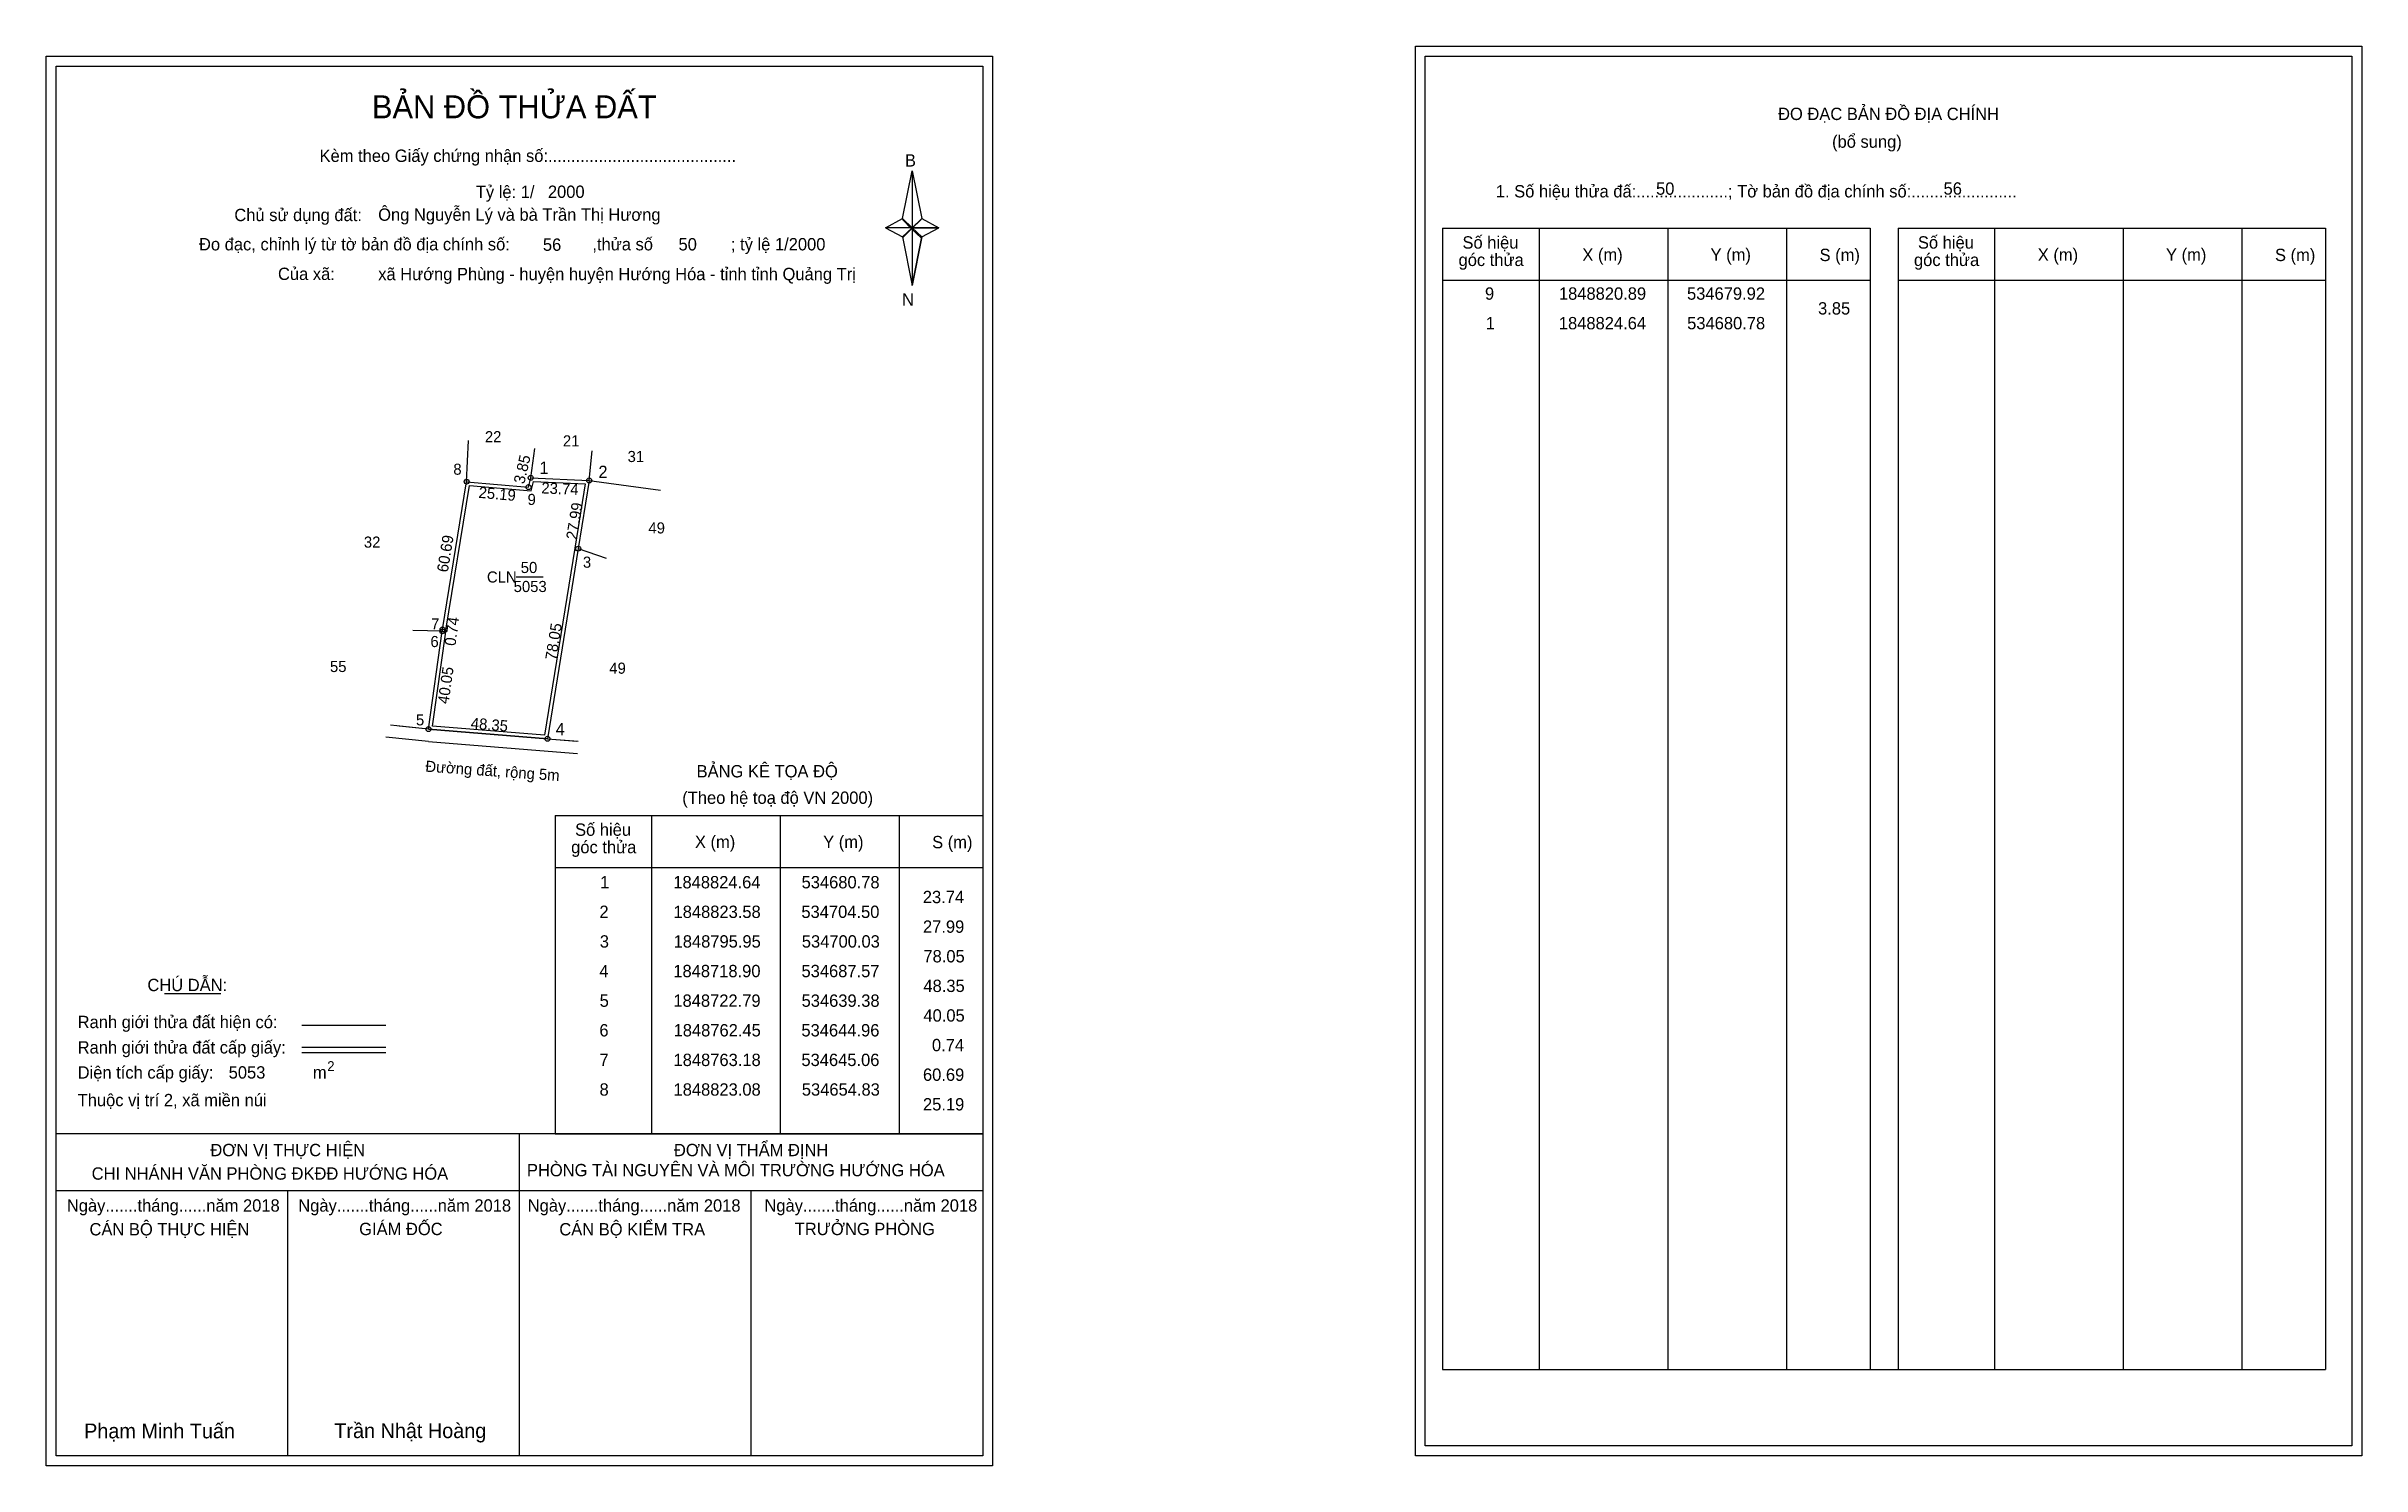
# Model space of a CAD drawing. Extents: x 533072 to 535423, y 1848424 to 1849097.
# Drawn here: x 534485 to 535423, y 1848424 to 1848999 of the extents above; entities that cross this region are included whole.
import ezdxf

# ---------------------------------------------------------------- set-up
doc = ezdxf.new("R2010")
doc.units = 0
for name, color, linetype in [('Level 1', 7, 'Continuous'), ('Level 10', 7, 'Continuous'), ('Level 11', 7, 'Continuous'), ('Level 13', 7, 'Continuous'), ('Level 27', 7, 'Continuous'), ('Level 3', 7, 'Continuous'), ('Level 36', 7, 'Continuous'), ('Level 4', 7, 'Continuous'), ('Level 49', 7, 'Continuous'), ('Level 53', 7, 'Continuous'), ('Level 55', 7, 'Continuous'), ('Level 6', 7, 'Continuous'), ('Level 60', 7, 'Continuous'), ('Level 63', 7, 'Continuous'), ('Level 9', 7, 'Continuous')]:
    doc.layers.add(name, color=color, linetype=linetype)

msp = doc.modelspace()

# ---------------------------------------------------------------- texts
at = {"layer": 'Level 1'}
for s, height, p in [('BẢN ĐỒ THỬA ĐẤT', 9.3313, (534616.46, 1848970.31)), ('ĐO ĐẠC BẢN ĐỒ ĐỊA CHÍNH', 5, (535186.13, 1848969.62)), ('(bổ sung)', 5, (535208.01, 1848958.38)), ('Kèm theo Giấy chứng nhận số:.........................................', 5, (534595.23, 1848952.65)), ('B', 5, (534832.4, 1848950.77)), ('1. Số hiệu thửa đấ:....................; Tờ bản đồ địa chính số:.......................', 5, (535071.79, 1848938.26)), ('Chủ sử dụng đất:', 5, (534560.71, 1848928.66)), ('Đo đạc, chỉnh lý từ tờ bản đồ địa chính số:                  ,thửa số                 ; tỷ lệ 1/2000', 5, (534546.39, 1848916.8)), ('Số hiệu', 5, (535058.27, 1848917.52)), ('X (m)', 5, (535106.84, 1848912.57)), ('Y (m)', 5, (535158.79, 1848912.57)), ('S (m)', 5, (535202.95, 1848912.47)), ('Số hiệu', 5, (535242.79, 1848917.52)), ('X (m)', 5, (535291.35, 1848912.57)), ('Y (m)', 5, (535343.31, 1848912.57)), ('S (m)', 5, (535387.46, 1848912.47)), ('Của xã:', 5, (534578.39, 1848904.8)), ('góc thửa', 5, (535056.69, 1848910.46)), ('góc thửa', 5, (535241.2, 1848910.46)), ('N', 5, (534831.2, 1848894.43)), ('BẢNG KÊ TỌA ĐỘ', 5, (534747.99, 1848703.25)), ('(Theo hệ toạ độ VN 2000)', 5, (534742.18, 1848692.53)), ('Số hiệu', 5, (534698.75, 1848679.58)), ('góc thửa', 5, (534697.17, 1848672.52)), ('X (m)', 5, (534747.31, 1848674.63)), ('Y (m)', 5, (534799.27, 1848674.63)), ('S (m)', 5, (534843.42, 1848674.53)), ('CHÚ DẪN:', 5, (534525.49, 1848616.64)), ('Ranh giới thửa đất hiện có:', 5, (534497.23, 1848601.64)), ('Ranh giới thửa đất cấp giấy:', 5, (534497.23, 1848591.36)), ('Diện tích cấp giấy:', 5, (534497.23, 1848581.2)), ('m', 5, (534592.54, 1848581.24)), ('2', 4, (534598.33, 1848584.26)), ('Thuộc vị trí 2, xã miền núi', 5, (534497.23, 1848570)), ('ĐƠN VỊ THỰC HIỆN', 5, (534551, 1848549.76)), ('ĐƠN VỊ THẨM ĐỊNH', 5, (534738.8, 1848549.76)), ('CHI NHÁNH VĂN PHÒNG ĐKĐĐ HƯỚNG HÓA', 5, (534502.91, 1848540.24)), ('PHÒNG TÀI NGUYÊN VÀ MÔI TRƯỜNG HƯỚNG HÓA', 5, (534679.25, 1848541.62)), ('Ngày.......tháng......năm 2018', 5, (534492.86, 1848527.29)), ('Ngày.......tháng......năm 2018', 5, (534586.61, 1848527.29)), ('Ngày.......tháng......năm 2018', 5, (534679.56, 1848527.29)), ('Ngày.......tháng......năm 2018', 5, (534775.47, 1848527.29)), ('CÁN BỘ THỰC HIỆN', 5, (534502.03, 1848517.66)), ('GIÁM ĐỐC', 5, (534611.29, 1848517.78)), ('CÁN BỘ KIỂM TRA', 5, (534692.37, 1848517.66)), ('TRƯỞNG PHÒNG', 5, (534787.75, 1848517.78)), ('Phạm Minh Tuấn', 6, (534499.85, 1848435.43)), ('Trần Nhật Hoàng', 6, (534601.23, 1848435.53))]:
    msp.add_text(s, height=height, dxfattribs=at).set_placement(p)
at = {"layer": 'Level 11'}
msp.add_text('Tỷ lệ: 1/', height=5, dxfattribs=at).set_placement((534658.54, 1848938.02))
at = {"layer": 'Level 13'}
for s, p in [('CLN', (534663.05, 1848782.21)), ('50', (534676.74, 1848786.06)), ('5053', (534673.87, 1848778.36))]:
    msp.add_text(s, height=4.5, dxfattribs=at).set_placement(p)
at = {"layer": 'Level 36'}
msp.add_text('Đường đất, rộng 5m', height=4.5, rotation=356, dxfattribs=at).set_placement((534637.99, 1848705.59))
at = {"layer": 'Level 49'}
for s, rotation, p in [('3.85', 77.08352, (534678.18, 1848821.91)), ('25.19', 355.01154, (534659.53, 1848816.55)), ('23.74', 357.44127, (534685.01, 1848818.34)), ('27.99', 80.81027, (534699.51, 1848799.34)), ('60.69', 80.73634, (534647.18, 1848786.15)), ('0.74', 82.19981, (534650.28, 1848756.34)), ('78.05', 80.81404, (534691.06, 1848750.51)), ('40.05', 81.99129, (534647.48, 1848732.82)), ('48.35', 355.38497, (534656.37, 1848723.02))]:
    msp.add_text(s, height=4.5, rotation=rotation, dxfattribs=at).set_placement(p)
at = {"layer": 'Level 53'}
for s, p in [('9', (535067.39, 1848896.81)), ('1848820.89', (535097.35, 1848896.81)), ('534679.92', (535149.24, 1848896.81)), ('1', (535067.69, 1848884.81)), ('1848824.64', (535097.32, 1848884.81)), ('534680.78', (535149.3, 1848884.81)), ('3.85', (535202.34, 1848890.81)), ('1', (534708.92, 1848658.29)), ('1848824.64', (534738.55, 1848658.29)), ('534680.78', (534790.52, 1848658.29)), ('23.74', (534839.64, 1848652.29)), ('2', (534708.62, 1848646.29)), ('1848823.58', (534738.64, 1848646.29)), ('534704.50', (534790.44, 1848646.29)), ('27.99', (534839.7, 1848640.29)), ('3', (534708.77, 1848634.29)), ('1848795.95', (534738.67, 1848634.29)), ('534700.03', (534790.62, 1848634.29)), ('4', (534708.59, 1848622.29)), ('1848718.90', (534738.56, 1848622.29)), ('534687.57', (534790.48, 1848622.29)), ('78.05', (534839.88, 1848628.29)), ('48.35', (534839.88, 1848616.29)), ('5', (534708.71, 1848610.29)), ('1848722.79', (534738.58, 1848610.29)), ('534639.38', (534790.52, 1848610.29)), ('40.05', (534839.88, 1848604.29)), ('6', (534708.6, 1848598.29)), ('1848762.45', (534738.67, 1848598.29)), ('534644.96', (534790.45, 1848598.29)), ('7', (534708.63, 1848586.29)), ('1848763.18', (534738.64, 1848586.29)), ('534645.06', (534790.45, 1848586.29)), ('0.74', (534843.34, 1848592.29)), ('8', (534708.67, 1848574.29)), ('1848823.08', (534738.64, 1848574.29)), ('534654.83', (534790.62, 1848574.29)), ('60.69', (534839.7, 1848580.29)), ('25.19', (534839.7, 1848568.29))]:
    msp.add_text(s, height=5, dxfattribs=at).set_placement(p)
at = {"layer": 'Level 55'}
for s, height, p in [('8', 0.8, (534654.57, 1848823.08)), ('0', 0.22, (534654.75, 1848822.86)), ('0', 0.22, (534654.75, 1848822.86)), ('1', 0.8, (534680.56, 1848824.64)), ('21', 0.22, (534680.64, 1848824.42)), ('0', 0.22, (534680.7, 1848824.42)), ('0', 0.22, (534680.7, 1848824.42)), ('2', 0.8, (534704.23, 1848823.58)), ('21', 0.22, (534704.36, 1848823.36)), ('0', 0.22, (534704.42, 1848823.36)), ('9', 0.8, (534679.65, 1848820.89)), ('0', 0.22, (534679.84, 1848820.67)), ('0', 0.22, (534679.84, 1848820.67)), ('3', 0.8, (534699.78, 1848795.95)), ('0', 0.22, (534699.95, 1848795.73)), ('0', 0.22, (534699.95, 1848795.73)), ('6', 0.8, (534644.69, 1848762.45)), ('7', 0.8, (534644.79, 1848763.18)), ('0', 0.22, (534644.88, 1848762.23)), ('0', 0.22, (534644.88, 1848762.23)), ('0', 0.22, (534644.88, 1848762.23)), ('0', 0.22, (534644.88, 1848762.23)), ('0', 0.22, (534644.98, 1848762.96)), ('0', 0.22, (534644.98, 1848762.96)), ('5', 0.8, (534639.12, 1848722.79)), ('0', 0.22, (534639.3, 1848722.57)), ('0', 0.22, (534639.3, 1848722.57)), ('0', 0.22, (534639.3, 1848722.57)), ('4', 0.8, (534687.29, 1848718.9)), ('0', 0.22, (534687.49, 1848718.68)), ('0', 0.22, (534687.49, 1848718.68))]:
    msp.add_text(s, height=height, dxfattribs=at).set_placement(p)
at = {"layer": 'Level 6'}
for s, p in [('2000', (534687.74, 1848938.06)), ('50', (535136.69, 1848939.34)), ('56', (535253.18, 1848939.38)), ('Ông Nguyễn Lý và bà Trần Thị Hương', (534618.98, 1848928.8)), ('56', (534685.72, 1848916.62)), ('50', (534740.66, 1848916.78)), ('xã Hướng Phùng - huyện huyện Hướng Hóa - tỉnh tỉnh Quảng Trị', (534619, 1848904.72)), ('5053', (534558.41, 1848581.21))]:
    msp.add_text(s, height=5, dxfattribs=at).set_placement(p)
at = {"layer": 'Level 60'}
for s, p in [('22', (534662.22, 1848839.06)), ('21', (534693.81, 1848837.36)), ('31', (534720.03, 1848831.03)), ('49', (534728.47, 1848802.09)), ('32', (534613.2, 1848796.35)), ('55', (534599.45, 1848745.94)), ('49', (534712.62, 1848745.26))]:
    msp.add_text(s, height=4.5, dxfattribs=at).set_placement(p)
at = {"layer": 'Level 9'}
for s, height, p in [('8', 4.5, (534649.43, 1848825.88)), ('1', 5, (534684.31, 1848826.23)), ('2', 5, (534708.19, 1848824.54)), ('9', 4.5, (534679.51, 1848813.64)), ('3', 4.5, (534701.93, 1848788.21)), ('7', 4.5, (534640.42, 1848763.18)), ('6', 4.5, (534640.15, 1848756.06)), ('5', 4.5, (534634.29, 1848724.32)), ('4', 5, (534690.89, 1848720.35))]:
    msp.add_text(s, height=height, dxfattribs=at).set_placement(p)

# ---------------------------------------------------------------- linework, layer by layer
at = {"layer": 'Level 1'}
for p, q in [((535043.18, 1848995.5), (535043.18, 1848995.5)), ((534488.53, 1848991.5), (534488.53, 1848991.5)), ((534831.38, 1848929.73), (534835.31, 1848949.01)), ((534835.31, 1848949.01), (534835.31, 1848925.96)), ((534835.31, 1848949.01), (534839.25, 1848929.73)), ((534824.49, 1848925.96), (534831.38, 1848929.73)), ((534831.38, 1848929.73), (534835.31, 1848925.96)), ((534835.02, 1848925.53), (534831.38, 1848929.29)), ((534838.95, 1848929.29), (534835.02, 1848925.53)), ((534835.02, 1848925.53), (534838.95, 1848929.29)), ((534839.25, 1848929.73), (534835.31, 1848925.96)), ((534835.31, 1848925.96), (534831.38, 1848922.28)), ((534835.02, 1848925.53), (534831.38, 1848921.84)), ((534831.38, 1848921.84), (534835.02, 1848925.53)), ((534831.38, 1848922.28), (534835.31, 1848902.56)), ((534838.95, 1848921.84), (534835.02, 1848925.53)), ((534835.31, 1848925.96), (534835.31, 1848902.56)), ((534835.31, 1848925.96), (534846.13, 1848925.96)), ((534835.31, 1848925.96), (534839.25, 1848922.28)), ((534839.25, 1848922.28), (534835.31, 1848902.56)), ((534839.25, 1848922.28), (534846.13, 1848925.96)), ((535050.24, 1848925.79), (535223.45, 1848925.79)), ((535089.42, 1848463.26), (535089.42, 1848925.79)), ((535141.57, 1848463.26), (535141.57, 1848925.79)), ((535189.51, 1848925.79), (535189.51, 1848463.26)), ((535223.45, 1848925.79), (535223.45, 1848463.26)), ((535234.76, 1848925.79), (535407.96, 1848925.79)), ((535273.94, 1848463.26), (535273.94, 1848925.79)), ((535326.08, 1848463.26), (535326.08, 1848925.79)), ((535374.03, 1848925.79), (535374.03, 1848463.26)), ((535407.96, 1848925.79), (535407.96, 1848463.26)), ((535050.24, 1848904.73), (535223.45, 1848904.73)), ((535234.76, 1848904.73), (535407.96, 1848904.73)), ((534690.72, 1848687.84), (534863.92, 1848687.84)), ((534729.9, 1848558.79), (534729.9, 1848687.84)), ((534782.04, 1848558.79), (534782.04, 1848687.84)), ((534829.99, 1848687.84), (534829.99, 1848558.79)), ((534690.72, 1848666.79), (534863.92, 1848666.79)), ((534532.37, 1848615.63), (534555.17, 1848615.63)), ((534588.1, 1848602.82), (534622.12, 1848602.82)), ((534588.1, 1848593.92), (534622.12, 1848593.92)), ((534588.1, 1848591.73), (534622.12, 1848591.73)), ((534702.19, 1848558.79), (534488.53, 1848558.79)), ((534863.92, 1848558.79), (534654.24, 1848558.79)), ((534676.23, 1848428.35), (534676.23, 1848558.79)), ((534690.72, 1848558.79), (534863.92, 1848558.79)), ((534863.93, 1848535.69), (534488.53, 1848535.69)), ((534582.38, 1848428.35), (534582.38, 1848535.69)), ((534770.08, 1848428.35), (534770.08, 1848535.69)), ((535050.24, 1848463.26), (535407.96, 1848463.26)), ((535418.58, 1848432.35), (535418.58, 1848432.35)), ((534863.92, 1848428.35), (534863.92, 1848428.35))]:
    msp.add_line(p, q, dxfattribs=at)
for points in [[(534831.38, 1848929.73), (534835.31, 1848949.01), (534835.31, 1848925.96)], [(534835.31, 1848925.96), (534839.25, 1848929.73), (534846.13, 1848925.96)], [(534824.49, 1848925.96), (534831.38, 1848922.28), (534835.31, 1848925.96)], [(534835.31, 1848925.96), (534835.31, 1848902.56), (534839.25, 1848922.28)]]:
    msp.add_lwpolyline(points, close=True, dxfattribs=at)
at = {"layer": 'Level 10'}
for p, q in [((534645.06, 1848763.18), (534654.83, 1848823.08)), ((534639.38, 1848722.79), (534687.57, 1848718.9))]:
    msp.add_line(p, q, dxfattribs=at)
for points in [[(534639.38, 1848722.79), (534644.96, 1848762.45), (534645.06, 1848763.18), (534654.83, 1848823.08), (534679.92, 1848820.89), (534680.78, 1848824.64), (534704.5, 1848823.58), (534700.03, 1848795.95), (534687.57, 1848718.9)], [(534640.97, 1848724.07), (534646.35, 1848762.26), (534646.44, 1848762.97), (534656, 1848821.57), (534681.01, 1848819.39), (534681.88, 1848823.19), (534702.87, 1848822.25), (534698.65, 1848796.17), (534686.39, 1848720.4)]]:
    msp.add_lwpolyline(points, close=True, dxfattribs=at)
at = {"layer": 'Level 11'}
for centre in [(534654.83, 1848823.08), (534680.78, 1848824.64), (534704.5, 1848823.58), (534679.92, 1848820.89), (534700.03, 1848795.95), (534644.96, 1848762.45), (534645.06, 1848763.18), (534639.38, 1848722.79), (534639.38, 1848722.79), (534687.57, 1848718.9)]:
    msp.add_circle(centre, 1, dxfattribs=at)
at = {"layer": 'Level 27'}
for p, q in [((534680.78, 1848824.64), (534682.45, 1848836.52)), ((534704.5, 1848823.58), (534705.67, 1848835.52)), ((534704.5, 1848823.58), (534733.34, 1848819.65)), ((534700.03, 1848795.95), (534711.37, 1848792.02)), ((534644.96, 1848762.45), (534632.96, 1848762.73)), ((534639.38, 1848722.79), (534627.45, 1848724.05)), ((534639.38, 1848722.79), (534627.45, 1848724.05)), ((534687.57, 1848718.9), (534699.53, 1848717.94))]:
    msp.add_line(p, q, dxfattribs=at)
at = {"layer": 'Level 3'}
for p, q in [((535050.24, 1848925.79), (535050.24, 1848463.26)), ((535234.76, 1848925.79), (535234.76, 1848463.26)), ((534690.72, 1848687.84), (534690.72, 1848558.79))]:
    msp.add_line(p, q, dxfattribs=at)
at = {"layer": 'Level 4'}
msp.add_line((534654.83, 1848823.08), (534655.59, 1848839.75), dxfattribs=at)
at = {"layer": 'Level 6'}
for p, q in [((534639.38, 1848722.79), (534624.01, 1848724.41)), ((534639.35, 1848717.77), (534622.08, 1848719.58)), ((534639.35, 1848717.77), (534687.83, 1848713.86)), ((534687.57, 1848718.9), (534699.98, 1848717.9)), ((534687.83, 1848713.86), (534699.67, 1848712.9))]:
    msp.add_line(p, q, dxfattribs=at)
at = {"layer": 'Level 63'}
for points in [[(534484.53, 1848995.5), (534867.93, 1848995.5), (534867.93, 1848424.35), (534484.53, 1848424.35)], [(535039.18, 1848999.5), (535422.58, 1848999.5), (535422.58, 1848428.35), (535039.18, 1848428.35)], [(535043.18, 1848995.5), (535418.58, 1848995.5), (535418.58, 1848432.35), (535043.18, 1848432.35)], [(534488.53, 1848991.5), (534863.93, 1848991.5), (534863.93, 1848428.35), (534488.53, 1848428.35)]]:
    msp.add_lwpolyline(points, close=True, dxfattribs=at)
at = {"layer": 'Level 9'}
msp.add_line((534674.84, 1848784.46), (534685.88, 1848784.46), dxfattribs=at)

msp.set_redraw_order([(e.dxf.handle, doc.entitydb.next_handle()) for e in msp.query("TEXT MTEXT ATTDEF DIMENSION ARC_DIMENSION")])  # texts and dimensions are drawn at this point

doc.saveas('drawing.dxf')
